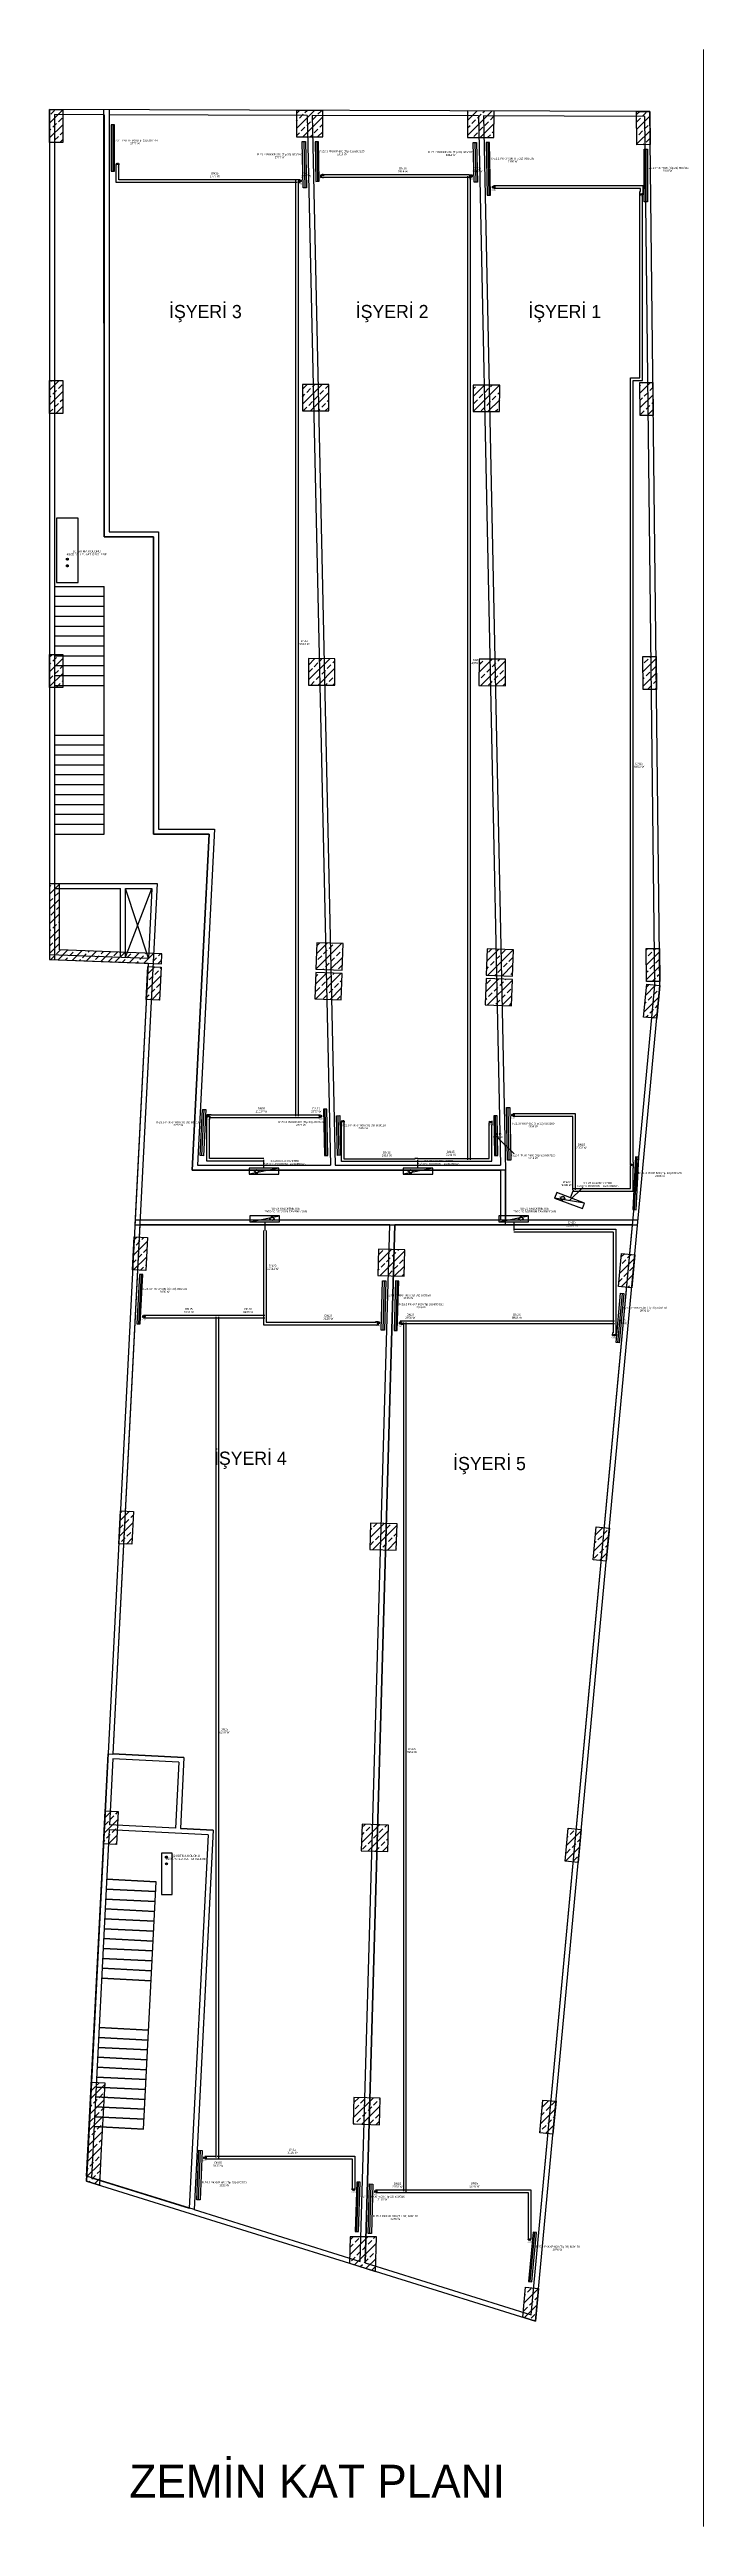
# Model space of a CAD drawing. Header units: centimetres. Extents: x 247996 to 315152, y -468471 to -440326.
# Drawn here: x 282898 to 284877, y -447827 to -440327 of the extents above; entities that cross this region are included whole.
import ezdxf
from ezdxf.enums import TextEntityAlignment as Align

# ---------------------------------------------------------------- set-up
doc = ezdxf.new("R2010")
doc.units = ezdxf.units.CM
doc.linetypes.add('ISITMA DONUS HATTI', pattern=[1.66, 1.57, -0.02, -0.07])
for name, color, linetype, lineweight in [('SCOTT-ANTED', 144, 'Continuous', 0), ('SCOTT-MTY-ISITMA-CAP', 41, 'Continuous', 30), ('SCOTT-MTY-ISITMA-DONUS-BORU', 30, 'ISITMA DONUS HATTI', 30), ('SCOTT-MTY-ISITMA-GIDIS-BORU', 10, 'Continuous', 30)]:
    doc.layers.add(name, color=color, linetype=linetype, lineweight=lineweight)
for name, color, linetype in [('SCOTT-MKDU0', 50, 'Continuous'), ('SCOTT-MTY-KALORIMETRE', 6, 'Continuous'), ('SCOTT-MTY-RADYATÖR', 2, 'Continuous'), ('SCOTT-MTY-SAYAC', 3, 'Continuous'), ('SCOTT-MTY-TES-SAFT', 8, 'Continuous'), ('SCOTT-MTY-VANA', 1, 'Continuous')]:
    doc.layers.add(name, color=color, linetype=linetype)
doc.styles.add('ROTAS', font='arial.ttf')
doc.styles.add('style1', font='AcadEref.ttf')

# ---------------------------------------------------------------- blocks, each defined once
blk = doc.blocks.new('T-KOLON-T')
blk.add_hatch(color=7).paths.add_polyline_path([(3, 0), (2.8, 1.1), (2.1, 2.1), (1.1, 2.8), (0, 3), (-1.1, 2.8), (-2.1, 2.1), (-2.8, 1.1), (-3, 0), (-2.8, -1.1), (-2.1, -2.1), (-1.1, -2.8), (0, -3), (1.1, -2.8), (2.1, -2.1), (2.8, -1.1)])
blk.add_circle((0, 0), 3)
blk = doc.blocks.new('T-DOLAP')
blk.add_line((-45, -9), (45, 9))
blk.add_lwpolyline([(-45, -9), (45, -9), (45, 9), (-45, 9)], close=True)
blk = doc.blocks.new('T-KALORIMETRE')
for p, q in [((-10, 0), (-6, 0)), ((6, 0), (10, 0))]:
    blk.add_line(p, q)
blk.add_lwpolyline([(-4, 8), (4, 8), (2, 10), (4, 8), (2, 6)])
blk.add_circle((0, 0), 6)
at = {"style": 'ROTAS'}
blk.add_text('Q', height=6, dxfattribs=at).set_placement((0, 0), align=Align.MIDDLE_CENTER)
blk = doc.blocks.new('MTY-KURESEL VANA')
at = {"layer": 'SCOTT-MTY-VANA'}
for p, q in [((0, 0), (0, 8)), ((0, 8), (8, 8))]:
    blk.add_line(p, q, dxfattribs=at)
blk.add_lwpolyline([(-10, 5), (-10, -5), (10, 5), (10, -5), (-10, 5)], dxfattribs=at)
blk.add_attdef('CAP', (-1, -3), '', height=2.5, dxfattribs=at)
blk = doc.blocks.new('UHFGDUHGUFDGHD')
at = {"color": 3, "lineweight": 50}
for p, q in [((556704.4, 4532504.1), (556854.4, 4532504.1)), ((556704.4, 4532474.1), (556854.4, 4532474.1)), ((556704.4, 4532444.1), (556854.4, 4532444.1)), ((556704.4, 4532414.1), (556854.4, 4532414.1)), ((556704.4, 4532384.1), (556854.4, 4532384.1)), ((556704.4, 4532354.1), (556854.4, 4532354.1)), ((556704.4, 4532354.1), (556854.4, 4532354.1)), ((556704.4, 4532324.1), (556854.4, 4532324.1)), ((556704.4, 4532294.1), (556854.4, 4532294.1)), ((556704.4, 4532264.1), (556854.4, 4532264.1)), ((556704.4, 4532234.1), (556854.4, 4532234.1)), ((556704.4, 4532204.1), (556854.4, 4532204.1)), ((556704.4, 4532054.1), (556854.4, 4532054.1)), ((556704.4, 4532024.1), (556854.4, 4532024.1)), ((556704.4, 4531994.1), (556854.4, 4531994.1)), ((556704.4, 4531964.1), (556854.4, 4531964.1)), ((556704.4, 4531934.1), (556854.4, 4531934.1)), ((556704.4, 4531904.1), (556854.4, 4531904.1)), ((556704.4, 4531904.1), (556854.4, 4531904.1)), ((556704.4, 4531874.1), (556854.4, 4531874.1)), ((556704.4, 4531844.1), (556854.4, 4531844.1)), ((556704.4, 4531814.1), (556854.4, 4531814.1)), ((556704.4, 4531784.1), (556854.4, 4531784.1)), ((556704.4, 4531754.1), (556854.4, 4531754.1))]:
    blk.add_line(p, q, dxfattribs=at)

msp = doc.modelspace()

# ---------------------------------------------------------------- linework, layer by layer
at = {"layer": 'SCOTT-ANTED'}
msp.add_line((284877.3, -440326.5), (284877.3, -447826.5), dxfattribs=at)
at = {"layer": 'SCOTT-MKDU0', "color": 8, "ltscale": 0.03}
for p, q in [((284715, -440514.4), (282898.2, -440508.2)), ((282898.2, -440508.2), (282898.2, -443082.1)), ((282898.2, -440508.2), (282938.2, -440508.2)), ((282898.2, -440608.2), (282898.2, -440508.2)), ((283062, -440508.8), (282898.2, -440508.2)), ((282898.2, -440508.2), (282898.2, -443082.1)), ((282898.2, -440549.3), (282938.2, -440509.3)), ((282902.3, -440522.7), (282913.5, -440511.5)), ((283063.2, -440523.8), (282913.2, -440523.2)), ((282913.2, -440523.2), (282913.2, -443082.1)), ((282924.8, -440545.1), (282936, -440533.9)), ((282938.2, -440508.2), (282938.2, -440608.2)), ((283063.2, -441802.1), (283062, -440508.8)), ((283063.2, -440523.8), (283063.2, -441802.1)), ((283078.2, -440508.8), (283078.2, -441787.1)), ((283678.3, -440525.9), (283078.2, -440523.8)), ((283645.5, -440510.7), (283645.2, -440590.7)), ((283645.3, -440565.5), (283699.8, -440510.9)), ((283645.3, -440543), (283648.8, -440539.5)), ((283645.4, -440520.5), (283655.1, -440510.8)), ((283725.5, -440511), (283645.5, -440510.7)), ((283654.4, -440533.9), (283665.6, -440522.7)), ((283664.9, -440590.8), (283725.4, -440530.3)), ((283671.3, -440517.1), (283677.5, -440510.9)), ((283676.9, -440556.4), (283688.1, -440545.1)), ((283678.3, -440525.9), (283748.1, -443704.8)), ((284196.3, -440527.6), (283693.3, -440525.9)), ((283693.3, -440525.9), (283763.1, -443704.8)), ((283693.7, -440539.5), (283704.9, -440528.3)), ((283710.5, -440522.7), (283721.8, -440511.5)), ((283725.2, -440591), (283725.5, -440511)), ((284163.5, -440512.5), (284163.2, -440592.5)), ((284163.2, -440586.4), (284236.8, -440512.8)), ((284163.4, -440541.3), (284192.1, -440512.6)), ((284163.4, -440518.8), (284165.2, -440517.1)), ((284243.5, -440512.8), (284163.5, -440512.5)), ((284176.4, -440550.7), (284187.6, -440539.5)), ((284193.2, -440533.9), (284204.5, -440522.7)), ((284196.3, -440527.6), (284262.7, -443704.8)), ((284210.1, -440517.1), (284214.5, -440512.7)), ((284700.2, -440529.3), (284211.3, -440527.7)), ((284211.3, -440527.7), (284278, -443719.8)), ((284215.7, -440556.4), (284226.9, -440545.1)), ((284232.5, -440539.5), (284243.4, -440528.6)), ((284243.2, -440592.8), (284243.5, -440512.8)), ((284675, -440514.9), (284715, -440514.4)), ((284676.1, -440614.8), (284675, -440514.9)), ((284675.1, -440523.5), (284683.9, -440514.8)), ((284675.6, -440567.9), (284715.2, -440528.3)), ((284675.9, -440545.1), (284687.2, -440533.9)), ((284692.8, -440528.3), (284704, -440517.1)), ((284730.3, -443159.5), (284700.2, -440529.3)), ((284745.3, -443160.1), (284715, -440514.4)), ((284715, -440514.4), (284716.1, -440614.4)), ((282898.2, -440594.2), (282938.2, -440554.2)), ((282898.2, -440571.7), (282902.3, -440567.6)), ((282938.2, -440608.2), (282898.2, -440608.2)), ((282906.6, -440608.2), (282907.9, -440606.9)), ((282907.9, -440562), (282919.2, -440550.7)), ((282913.5, -440601.3), (282924.8, -440590)), ((282929.1, -440608.2), (282938.2, -440599.1)), ((282930.4, -440584.4), (282938.2, -440576.6)), ((283645.2, -440588), (283654.4, -440578.8)), ((283645.2, -440590.7), (283725.2, -440591)), ((283660, -440573.2), (283671.3, -440562)), ((283687.2, -440590.9), (283693.7, -440584.4)), ((283699.3, -440578.8), (283710.5, -440567.6)), ((283709.6, -440591), (283725.2, -440575.3)), ((283716.2, -440562), (283725.3, -440552.8)), ((284163.2, -440592.5), (284243.2, -440592.8)), ((284163.3, -440563.9), (284170.8, -440556.4)), ((284182, -440590), (284193.2, -440578.8)), ((284198.8, -440573.2), (284210.1, -440562)), ((284201.9, -440592.6), (284243.3, -440551.2)), ((284224.2, -440592.7), (284232.5, -440584.4)), ((284238.1, -440578.8), (284243.2, -440573.7)), ((284675.9, -440590.1), (284675.9, -440590)), ((284676.1, -440612.3), (284715.7, -440572.7)), ((284716.1, -440614.4), (284676.1, -440614.8)), ((284681.5, -440584.4), (284692.8, -440573.2)), ((284696.2, -440614.6), (284698.4, -440612.5)), ((284698.4, -440567.6), (284709.6, -440556.4)), ((284704, -440606.9), (284715.2, -440595.6)), ((284715.2, -440550.7), (284715.4, -440550.5)), ((282898.2, -441357.5), (282927.5, -441328.2)), ((282898.2, -441328.2), (282938.2, -441328.2)), ((282898.2, -441428.2), (282898.2, -441328.2)), ((282898.2, -441402.4), (282938.2, -441362.4)), ((282902.3, -441330.9), (282905, -441328.2)), ((282907.9, -441370.2), (282919.2, -441359)), ((282924.8, -441353.4), (282936, -441342.1)), ((282938.2, -441328.2), (282938.2, -441428.2)), ((283663.7, -441340.7), (283663.4, -441420.7)), ((283663.5, -441400.4), (283723, -441340.9)), ((283663.6, -441355.4), (283678.3, -441340.7)), ((283663.6, -441377.9), (283671.3, -441370.2)), ((283743.7, -441340.9), (283663.7, -441340.7)), ((283676.9, -441364.6), (283688.1, -441353.4)), ((283688.1, -441420.8), (283743.6, -441365.2)), ((283693.7, -441347.7), (283700.7, -441340.8)), ((283716.2, -441370.2), (283727.4, -441359)), ((283733, -441353.4), (283743.7, -441342.7)), ((283743.4, -441420.9), (283743.7, -441340.9)), ((284180.8, -441342.6), (284180.5, -441422.6)), ((284180.5, -441422.2), (284259.9, -441342.8)), ((284180.7, -441377.1), (284215.1, -441342.7)), ((284260.8, -441342.8), (284180.8, -441342.6)), ((284180.8, -441354.6), (284187.6, -441347.7)), ((284198.8, -441381.4), (284210.1, -441370.2)), ((284215.7, -441364.6), (284226.9, -441353.4)), ((284232.5, -441347.7), (284237.5, -441342.8)), ((284255, -441370.2), (284260.7, -441364.4)), ((284260.5, -441422.8), (284260.8, -441342.8)), ((284684.4, -441334.9), (284724.4, -441334.4)), ((284685.5, -441434.9), (284684.4, -441334.9)), ((284684.5, -441344.8), (284687.2, -441342.1)), ((284684.8, -441367), (284717.2, -441334.5)), ((284685.3, -441411.4), (284724.8, -441371.8)), ((284692.8, -441336.5), (284694.5, -441334.8)), ((284698.4, -441375.8), (284709.6, -441364.6)), ((284715.2, -441359), (284724.6, -441349.6)), ((284724.4, -441334.4), (284725.5, -441434.4)), ((282898.2, -441379.9), (282902.3, -441375.8)), ((282898.2, -441424.8), (282907.9, -441415.1)), ((282938.2, -441428.2), (282898.2, -441428.2)), ((282913.5, -441409.5), (282924.8, -441398.3)), ((282917.3, -441428.2), (282938.2, -441407.3)), ((282930.4, -441392.6), (282938.2, -441384.8)), ((283663.4, -441420.7), (283743.4, -441420.9)), ((283665.7, -441420.7), (283676.9, -441409.5)), ((283682.5, -441403.9), (283693.7, -441392.6)), ((283699.3, -441387), (283710.5, -441375.8)), ((283710.4, -441420.8), (283716.2, -441415.1)), ((283721.8, -441409.5), (283733, -441398.3)), ((283732.8, -441420.9), (283743.4, -441410.3)), ((283738.6, -441392.6), (283743.5, -441387.7)), ((284180.5, -441422.6), (284260.5, -441422.8)), ((284182, -441398.3), (284193.2, -441387)), ((284204.5, -441420.7), (284215.7, -441409.5)), ((284221.3, -441403.9), (284232.5, -441392.6)), ((284224.9, -441422.7), (284260.7, -441387)), ((284238.1, -441387), (284249.4, -441375.8)), ((284247.3, -441422.8), (284255, -441415.1)), ((284685, -441389.2), (284692.8, -441381.4)), ((284725.5, -441434.4), (284685.5, -441434.9)), ((284687.2, -441431.9), (284698.4, -441420.7)), ((284704, -441415.1), (284715.2, -441403.9)), ((284706.9, -441434.6), (284725.3, -441416.2)), ((284720.8, -441398.3), (284725.1, -441394)), ((283063.2, -441802.1), (283213.2, -441802.1)), ((283213.2, -441802.1), (283063.2, -441802.1)), ((283078.2, -441787.1), (283228.2, -441787.1)), ((283213.2, -441802.1), (283213.2, -442702.1)), ((283213.2, -442702.1), (283213.2, -441802.1)), ((283228.2, -441787.1), (283228.2, -442687.1)), ((282913.2, -441952.1), (283063.2, -441952.1)), ((283063.2, -442702.1), (283063.2, -441952.1)), ((282913.2, -441982.1), (283063.2, -441982.1)), ((282913.2, -442012.1), (283063.2, -442012.1)), ((282913.2, -442042.1), (283063.2, -442042.1)), ((282913.2, -442072.1), (283063.2, -442072.1)), ((282913.2, -442102.1), (283063.2, -442102.1)), ((282913.2, -442102.1), (283063.2, -442102.1)), ((282898.2, -442165.7), (282905.8, -442158.1)), ((282898.2, -442158.1), (282938.2, -442158.1)), ((282898.2, -442258.1), (282898.2, -442158.1)), ((282898.2, -442210.6), (282938.2, -442170.6)), ((282898.2, -442188.2), (282902.3, -442184)), ((282907.9, -442178.4), (282919.2, -442167.2)), ((282913.2, -442132.1), (283063.2, -442132.1)), ((282913.2, -442162.1), (283063.2, -442162.1)), ((282913.2, -442192.1), (283063.2, -442192.1)), ((282924.8, -442161.6), (282928.3, -442158.1)), ((282930.4, -442200.9), (282938.2, -442193.1)), ((282938.2, -442158.1), (282938.2, -442258.1)), ((283681.9, -442170.7), (283681.6, -442250.7)), ((283681.7, -442235.3), (283746.1, -442171)), ((283681.8, -442190.3), (283701.3, -442170.8)), ((283761.9, -442171), (283681.9, -442170.7)), ((283699.3, -442195.3), (283710.5, -442184)), ((283716.2, -442178.4), (283723.7, -442170.9)), ((283738.6, -442200.9), (283749.8, -442189.6)), ((283755.4, -442184), (283761.9, -442177.6)), ((283761.6, -442251), (283761.9, -442171)), ((284198.1, -442172.5), (284197.9, -442252.5)), ((284198, -442212.9), (284238.3, -442172.6)), ((284278.1, -442172.8), (284198.1, -442172.5)), ((284198.8, -442189.6), (284210.1, -442178.4)), ((284203.3, -442252.5), (284278.1, -442177.7)), ((284215.7, -442172.8), (284215.9, -442172.6)), ((284238.1, -442195.3), (284249.4, -442184)), ((284255, -442178.4), (284260.7, -442172.7)), ((284277.9, -442252.8), (284278.1, -442172.8)), ((284694.1, -442164.8), (284734, -442164.3)), ((284694.1, -442165.9), (284695.2, -442164.8)), ((284695.2, -442264.8), (284694.1, -442164.8)), ((284694.6, -442210.3), (284734.1, -442170.7)), ((284698.4, -442184), (284709.6, -442172.8)), ((284715.2, -442167.2), (284717.9, -442164.5)), ((284720.8, -442206.5), (284732.1, -442195.3)), ((284734, -442164.3), (284735.2, -442264.3)), ((282898.2, -442255.5), (282938.2, -442215.5)), ((282898.2, -442233.1), (282907.9, -442223.3)), ((282938.2, -442258.1), (282898.2, -442258.1)), ((282913.2, -442222.1), (283063.2, -442222.1)), ((282913.2, -442252.1), (283063.2, -442252.1)), ((282913.5, -442217.7), (282924.8, -442206.5)), ((282919.2, -442257), (282930.4, -442245.8)), ((282936, -442240.2), (282938.2, -442238)), ((283681.6, -442250.7), (283761.6, -442251)), ((283682.5, -442212.1), (283693.7, -442200.9)), ((283688.7, -442250.8), (283699.3, -442240.2)), ((283704.9, -442234.5), (283716.2, -442223.3)), ((283711.1, -442250.8), (283761.8, -442200.1)), ((283721.8, -442217.7), (283733, -442206.5)), ((283733.5, -442250.9), (283738.6, -442245.8)), ((283744.2, -442240.2), (283755.4, -442228.9)), ((283755.8, -442251), (283761.7, -442245.2)), ((283761.1, -442223.3), (283761.7, -442222.6)), ((284197.9, -442235.5), (284198.8, -442234.5)), ((284197.9, -442252.5), (284277.9, -442252.8)), ((284204.5, -442228.9), (284215.7, -442217.7)), ((284221.3, -442212.1), (284232.5, -442200.9)), ((284226.9, -442251.4), (284238.1, -442240.2)), ((284243.8, -442234.5), (284255, -442223.3)), ((284248.1, -442252.7), (284278, -442222.8)), ((284260.6, -442217.7), (284271.8, -442206.5)), ((284270.4, -442252.8), (284277.4, -442245.8)), ((284277.4, -442200.9), (284278.1, -442200.2)), ((284694.8, -442232.5), (284698.4, -442228.9)), ((284695.1, -442254.7), (284734.6, -442215.1)), ((284735.2, -442264.3), (284695.2, -442264.8)), ((284704, -442223.3), (284715.2, -442212.1)), ((284709.6, -442262.6), (284720.8, -442251.4)), ((284726.4, -442245.8), (284734.9, -442237.3)), ((284730.3, -442264.4), (284735.1, -442259.5)), ((282913.2, -442402.1), (283063.2, -442402.1)), ((282913.2, -442432.1), (283063.2, -442432.1)), ((282913.2, -442462.1), (283063.2, -442462.1)), ((282913.2, -442492.1), (283063.2, -442492.1)), ((282913.2, -442522.1), (283063.2, -442522.1)), ((282913.2, -442552.1), (283063.2, -442552.1)), ((282913.2, -442552.1), (283063.2, -442552.1)), ((282913.2, -442582.1), (283063.2, -442582.1)), ((282913.2, -442612.1), (283063.2, -442612.1)), ((282913.2, -442642.1), (283063.2, -442642.1)), ((282913.2, -442672.1), (283063.2, -442672.1)), ((282913.2, -442702.1), (283063.2, -442702.1)), ((283213.2, -442702.1), (283381.6, -442702.1)), ((283381.6, -442702.1), (283213.2, -442702.1)), ((283228.2, -442687.1), (283397.4, -442687.1)), ((283381.6, -442702.1), (283330, -443719.8)), ((283330, -443719.8), (283381.6, -442702.1)), ((283397.4, -442687.1), (283345.8, -443704.8)), ((282928.2, -442852.3), (282898.2, -442852.3)), ((282898.2, -442852.3), (282898.2, -443082.1)), ((282898.2, -442884.1), (282928.2, -442854.1)), ((282898.2, -442861.7), (282902.3, -442857.5)), ((282913.2, -442852.1), (283223.8, -442852.1)), ((282913.2, -442867.1), (283113.2, -442867.1)), ((282928.2, -443053.1), (282928.2, -442852.3)), ((283223.8, -442852.1), (283090.2, -445487.2)), ((283113.2, -443074.8), (283113.2, -442867.1)), ((283128.2, -443075.3), (283128.2, -442867.1)), ((283128.2, -442867.1), (283208, -442867.1)), ((283128.2, -443075.3), (283208, -442867.1)), ((283197.4, -443077.8), (283128.2, -442867.1)), ((283208, -442867.1), (283197.4, -443077.8)), ((282898.2, -442906.6), (282907.9, -442896.8)), ((282898.2, -442929), (282928.2, -442899)), ((282898.2, -442973.9), (282928.2, -442943.9)), ((282902.3, -442947.3), (282913.5, -442936.1)), ((282913.5, -442891.2), (282924.8, -442880)), ((282919.2, -442930.5), (282928.2, -442921.5)), ((282898.2, -443018.8), (282928.2, -442988.8)), ((282898.2, -442996.4), (282902.3, -442992.3)), ((282907.9, -442986.6), (282919.2, -442975.4)), ((282913.5, -443025.9), (282924.8, -443014.7)), ((282924.8, -442969.8), (282928.2, -442966.4)), ((282898.2, -443041.3), (282907.9, -443031.5)), ((282898.2, -443063.7), (282928.2, -443033.7)), ((282898.2, -443082.1), (283196.6, -443092.8)), ((282898.2, -443082.1), (283236.6, -443094.6)), ((282898.2, -443082.1), (283196.6, -443093.1)), ((282898.7, -443067.1), (283197.4, -443077.8)), ((282902.3, -443082.1), (282913.5, -443070.8)), ((282919.2, -443065.2), (282930.4, -443054)), ((282923.8, -443083), (282952.8, -443054)), ((283238.1, -443064.6), (282928.2, -443053.1)), ((282945.5, -443083.8), (282952.8, -443076.4)), ((282958.5, -443070.8), (282969.7, -443059.6)), ((282967.1, -443084.6), (282996.1, -443055.6)), ((282988.8, -443085.4), (282992.1, -443082.1)), ((282997.7, -443076.4), (283009, -443065.2)), ((283196.6, -443092.8), (283009.6, -446781.3)), ((283010.4, -443086.2), (283039.4, -443057.2)), ((283014.6, -443059.6), (283017.7, -443056.4)), ((283037, -443082.1), (283048.3, -443070.8)), ((283053.7, -443087.8), (283082.7, -443058.9)), ((283053.9, -443065.2), (283061, -443058.1)), ((283076.3, -443087.7), (283087.5, -443076.4)), ((283093.2, -443070.8), (283104.3, -443059.7)), ((283097, -443089.4), (283126, -443060.5)), ((283118.7, -443090.2), (283126.8, -443082.1)), ((283132.4, -443076.4), (283143.7, -443065.2)), ((283140.3, -443091), (283169.3, -443062.1)), ((283196.6, -443093.1), (283156.5, -443884.8)), ((283162, -443091.8), (283166.1, -443087.7)), ((283171.7, -443082.1), (283183, -443070.8)), ((283183.6, -443092.6), (283212.6, -443063.7)), ((283188.6, -443065.2), (283190.9, -443062.9)), ((283205.3, -443093.4), (283205.4, -443093.3)), ((283211, -443087.7), (283222.2, -443076.4)), ((283226.9, -443094.2), (283237.1, -443084)), ((283227.9, -443070.8), (283234.2, -443064.5)), ((283236.6, -443094.6), (283238.1, -443064.6)), ((283707, -443031), (283704.1, -443110.9)), ((283704.1, -443110.9), (283781.4, -443033.6)), ((283705.8, -443064.3), (283738.1, -443032.1)), ((283706.6, -443041.1), (283716.2, -443031.5)), ((283787, -443033.8), (283707, -443031)), ((283710.5, -443082.1), (283721.8, -443070.8)), ((283727.4, -443065.2), (283738.6, -443054)), ((283733, -443104.5), (283744.2, -443093.3)), ((283744.2, -443048.4), (283755.4, -443037.2)), ((283747.5, -443112.5), (283785.5, -443074.5)), ((283749.8, -443087.7), (283761.1, -443076.4)), ((283766.7, -443070.8), (283777.9, -443059.6)), ((283772.3, -443110.1), (283783.5, -443098.9)), ((283783.5, -443054), (283786.3, -443051.2)), ((283784.1, -443113.8), (283787, -443033.8)), ((284222.6, -443049.4), (284219.7, -443129.4)), ((284221.2, -443087.8), (284258.3, -443050.7)), ((284302.5, -443052.3), (284222.6, -443049.4)), ((284224.3, -443129.5), (284301.6, -443052.3)), ((284226.9, -443059.6), (284236.6, -443049.9)), ((284232.5, -443098.9), (284243.8, -443087.7)), ((284249.4, -443082.1), (284260.6, -443070.8)), ((284266.2, -443065.2), (284277.4, -443054)), ((284267.7, -443131.1), (284300.9, -443097.9)), ((284271.8, -443104.5), (284283, -443093.3)), ((284288.7, -443087.7), (284299.9, -443076.4)), ((284299.7, -443132.2), (284302.5, -443052.3)), ((284704, -443048.6), (284744, -443048.2)), ((284705.2, -443148.6), (284704, -443048.6)), ((284704.1, -443053.9), (284709.4, -443048.6)), ((284704.6, -443098.3), (284744.1, -443058.7)), ((284709.6, -443070.8), (284720.8, -443059.6)), ((284715.2, -443110.1), (284726.4, -443098.9)), ((284726.4, -443054), (284732.1, -443048.3)), ((284732.1, -443093.3), (284743.3, -443082.1)), ((284744, -443048.2), (284745.2, -443148.2)), ((283191.1, -443202.6), (283196.1, -443102.7)), ((283192.6, -443173.5), (283234.7, -443131.3)), ((283193.8, -443149.8), (283194.2, -443149.4)), ((283195, -443126.2), (283217.3, -443103.8)), ((283196.1, -443102.7), (283236.1, -443104.8)), ((283199.8, -443143.8), (283211, -443132.6)), ((283205.4, -443183.1), (283216.6, -443171.9)), ((283216.6, -443127), (283227.9, -443115.7)), ((283222.2, -443166.2), (283233.5, -443155)), ((283236.1, -443104.8), (283231, -443204.6)), ((283233.5, -443110.1), (283235.9, -443107.6)), ((283703.8, -443120.9), (283700.9, -443200.9)), ((283702.5, -443157.5), (283737.8, -443122.1)), ((283703.3, -443134.2), (283710.5, -443127)), ((283783.7, -443123.8), (283703.8, -443120.9)), ((283703.9, -443201), (283781.2, -443123.7)), ((283704.1, -443110.9), (283784.1, -443113.8)), ((283704.9, -443177.5), (283716.2, -443166.2)), ((283721.8, -443160.6), (283733, -443149.4)), ((283725.8, -443111.7), (283727.4, -443110.1)), ((283738.6, -443143.8), (283749.8, -443132.6)), ((283744.2, -443183.1), (283755.4, -443171.9)), ((283747.2, -443202.5), (283782.2, -443167.6)), ((283755.4, -443127), (283759.5, -443122.9)), ((283761.1, -443166.2), (283772.3, -443155)), ((283777.9, -443149.4), (283783, -443144.3)), ((283780.9, -443203.7), (283783.7, -443123.8)), ((284219.4, -443139.4), (284216.5, -443219.3)), ((284217.9, -443180.9), (284258, -443140.8)), ((284299.3, -443142.2), (284219.4, -443139.4)), ((284219.7, -443129.4), (284299.7, -443132.2)), ((284220.4, -443111), (284226.9, -443104.5)), ((284221.3, -443155), (284232.5, -443143.8)), ((284224.1, -443219.6), (284299.2, -443144.4)), ((284243.8, -443177.5), (284255, -443166.2)), ((284246, -443130.3), (284249.4, -443127)), ((284255, -443121.3), (284266.2, -443110.1)), ((284260.6, -443160.6), (284271.8, -443149.4)), ((284277.4, -443143.8), (284279.7, -443141.5)), ((284283, -443183.1), (284294.3, -443171.9)), ((284294.3, -443127), (284300.1, -443121.2)), ((284296.5, -443222.2), (284299.3, -443142.2)), ((284356.2, -447185.5), (284730.3, -443159.5)), ((284369.4, -447205.3), (284745.3, -443160.1)), ((284696.2, -443256), (284705.5, -443156.4)), ((284702.3, -443190.4), (284733.6, -443159)), ((284704.6, -443165.6), (284713.1, -443157.1)), ((284704.8, -443120.5), (284709.6, -443115.7)), ((284705.1, -443142.7), (284744.6, -443103.1)), ((284745.2, -443148.2), (284705.2, -443148.6)), ((284705.5, -443156.4), (284745.3, -443160.1)), ((284721.8, -443148.4), (284732.1, -443138.2)), ((284745.3, -443160.1), (284736.1, -443259.7)), ((284737.7, -443132.6), (284744.9, -443125.3)), ((284743.3, -443171.9), (284744.3, -443170.8)), ((284744.5, -443148.2), (284745.2, -443147.5)), ((283231, -443204.6), (283191.1, -443202.6)), ((283191.4, -443197.1), (283199.8, -443188.7)), ((283207.5, -443203.5), (283232.3, -443178.6)), ((283228.9, -443204.5), (283231.1, -443202.2)), ((283700.9, -443200.9), (283780.9, -443203.7)), ((283727.4, -443199.9), (283738.6, -443188.7)), ((283768.9, -443203.3), (283777.9, -443194.3)), ((284216.5, -443219.3), (284296.5, -443222.2)), ((284217, -443204.2), (284221.3, -443199.9)), ((284226.9, -443194.3), (284238.1, -443183.1)), ((284249.4, -443216.8), (284260.6, -443205.5)), ((284266.2, -443199.9), (284277.4, -443188.7)), ((284267.4, -443221.1), (284297.6, -443191)), ((284289.1, -443221.9), (284296.7, -443214.3)), ((284697.7, -443239.9), (284742, -443195.6)), ((284700, -443215.1), (284704, -443211.1)), ((284709.6, -443205.5), (284720.8, -443194.3)), ((284715.2, -443244.8), (284726.4, -443233.6)), ((284723.9, -443258.6), (284737.4, -443245.1)), ((284726.4, -443188.7), (284737.7, -443177.5)), ((284732.1, -443228), (284739.7, -443220.3)), ((284736.1, -443259.7), (284696.2, -443256)), ((284703.4, -443256.7), (284709.6, -443250.4)), ((283330, -443719.8), (284263, -443719.8)), ((284278, -443719.8), (283330, -443719.8)), ((283345.8, -443704.8), (283713.2, -443704.8)), ((283713.2, -443704.8), (283748.1, -443704.8)), ((283713.2, -443704.8), (283748.1, -443704.8)), ((283763.1, -443704.8), (283763.2, -443704.8)), ((283763.1, -443704.8), (284262.7, -443704.8)), ((284262.7, -443704.8), (284263, -443704.8)), ((284263, -443719.8), (284263, -443869.8)), ((284278, -443719.8), (284278, -443869.8)), ((284278, -443884.8), (284278, -443719.8)), ((283171.5, -443884.8), (283090.2, -445487.2)), ((283149.5, -444021.7), (283154.6, -443921.8)), ((283154.1, -443930.3), (283162.3, -443922.2)), ((283154.6, -443921.8), (283194.5, -443923.8)), ((283156.5, -443884.8), (284678, -443884.8)), ((283156.5, -443884.8), (284278, -443884.8)), ((283157.2, -443869.8), (284679.4, -443869.8)), ((283928.4, -443884.8), (283171.5, -443884.8)), ((283177.3, -443929.6), (283183.6, -443923.3)), ((283194.5, -443923.8), (283189.5, -444023.7)), ((283838.5, -447024.1), (283928.4, -443884.8)), ((283838.5, -447024.1), (283928.4, -443884.8)), ((283853.4, -447028.7), (283943.4, -443884.8)), ((283943.4, -443884.8), (283853.4, -447028.7)), ((284662.9, -443884.8), (283943.4, -443884.8)), ((284356.2, -447185.5), (284662.9, -443884.8)), ((283150.6, -444001.3), (283160.5, -443991.3)), ((283151.8, -443977.6), (283193.9, -443935.4)), ((283152.4, -444021.8), (283191.5, -443982.7)), ((283153, -443954), (283154.9, -443952)), ((283160.5, -443946.4), (283171.7, -443935.2)), ((283166.1, -443985.7), (283177.3, -443974.5)), ((283183, -443968.9), (283192.7, -443959.1)), ((283893.8, -443958.8), (283891.5, -444038.8)), ((283892.6, -444000.1), (283932.7, -443959.9)), ((283973.8, -443961.1), (283893.8, -443958.8)), ((283895.8, -443974.5), (283907, -443963.2)), ((283898.6, -444039), (283973.7, -443963.9)), ((283918.2, -443996.9), (283929.4, -443985.7)), ((283935.1, -443980.1), (283946.3, -443968.9)), ((283951.9, -443963.2), (283954.6, -443960.6)), ((283957.5, -444002.5), (283968.7, -443991.3)), ((283971.5, -444041.1), (283973.8, -443961.1)), ((284620.4, -444072), (284629.7, -443972.4)), ((284624.1, -444031.9), (284668.4, -443987.6)), ((284628.7, -443982.4), (284638, -443973.2)), ((284629.7, -443972.4), (284669.5, -443976.1)), ((284631, -444002.5), (284642.2, -443991.3)), ((284647.9, -443985.7), (284658.5, -443975.1)), ((284669.5, -443976.1), (284660.2, -444075.7)), ((283189.5, -444023.7), (283149.5, -444021.7)), ((283173.8, -444022.9), (283183, -444013.8)), ((283188.6, -444008.1), (283190.3, -444006.4)), ((283891.5, -444038.8), (283971.5, -444041.1)), ((283892, -444023.2), (283895.8, -444019.4)), ((283901.4, -444013.8), (283912.6, -444002.5)), ((283923.8, -444036.2), (283935.1, -444025)), ((283940.7, -444019.4), (283951.9, -444008.1)), ((283942.2, -444040.2), (283972.4, -444010.1)), ((283964.1, -444040.9), (283971.7, -444033.2)), ((284660.2, -444075.7), (284620.4, -444072)), ((284621.8, -444056.6), (284631, -444047.4)), ((284628.2, -444072.7), (284663.8, -444037.1)), ((284636.6, -444041.8), (284647.9, -444030.6)), ((284648.8, -444074.6), (284653.5, -444069.9)), ((284653.5, -444025), (284664.7, -444013.8)), ((284659.1, -444064.3), (284661.5, -444061.8)), ((283107.5, -444850.7), (283112.6, -444750.8)), ((283108.6, -444829), (283150.8, -444786.8)), ((283110, -444805.1), (283121.2, -444793.9)), ((283111, -444781.7), (283140.4, -444752.2)), ((283112.2, -444758), (283115.6, -444754.6)), ((283112.6, -444750.8), (283152.5, -444752.8)), ((283126.8, -444788.3), (283138.1, -444777.1)), ((283132.4, -444827.6), (283143.7, -444816.4)), ((283143.7, -444771.5), (283152, -444763.2)), ((283152.5, -444752.8), (283147.4, -444852.7)), ((283149.3, -444810.8), (283149.6, -444810.5)), ((283870, -444788.5), (283867.7, -444868.5)), ((283868.8, -444832.1), (283911.2, -444789.7)), ((283869.4, -444809), (283873.3, -444805.1)), ((283950, -444790.8), (283870, -444788.5)), ((283877.1, -444868.7), (283949.8, -444796)), ((283878.9, -444799.5), (283889.4, -444789.1)), ((283901.4, -444822), (283912.6, -444810.8)), ((283918.2, -444805.1), (283929.4, -444793.9)), ((283940.7, -444827.6), (283949.2, -444819.1)), ((283947.7, -444870.8), (283950, -444790.8)), ((284543.5, -444899.7), (284552.7, -444800.2)), ((284550.5, -444823.9), (284572.4, -444802)), ((284552.7, -444800.2), (284592.6, -444803.9)), ((284574.9, -444822), (284586.1, -444810.8)), ((284592.6, -444803.9), (284583.3, -444903.4)), ((284591.7, -444805.1), (284592.5, -444804.4)), ((283147.4, -444852.7), (283107.5, -444850.7)), ((283109.3, -444850.8), (283110, -444850)), ((283115.6, -444844.4), (283126.8, -444833.2)), ((283130.6, -444851.9), (283148.4, -444834.1)), ((283867.7, -444868.5), (283947.7, -444870.8)), ((283868.1, -444855.2), (283878.9, -444844.4)), ((283884.5, -444838.8), (283895.8, -444827.6)), ((283898.9, -444869.4), (283901.4, -444866.9)), ((283907, -444861.3), (283918.2, -444850)), ((283920.7, -444870), (283948.5, -444842.2)), ((283923.8, -444844.4), (283935.1, -444833.2)), ((283946.3, -444866.9), (283947.9, -444865.3)), ((284583.3, -444903.4), (284543.5, -444899.7)), ((284545.9, -444873.4), (284590.2, -444829.1)), ((284546.8, -444894.9), (284558.1, -444883.7)), ((284548.2, -444848.6), (284552.4, -444844.4)), ((284558.1, -444838.8), (284569.3, -444827.6)), ((284562.7, -444901.5), (284585.6, -444878.6)), ((284563.7, -444878.1), (284574.9, -444866.9)), ((284580.5, -444861.3), (284587.9, -444853.9)), ((283010.4, -446765.9), (283075.2, -445487.3)), ((283075.2, -445487.3), (283090.2, -445488)), ((283305, -445498.1), (283090.2, -445487.2)), ((283090.2, -445487.2), (283305, -445498.1)), ((283090.2, -445487.2), (283305, -445498.1)), ((283305, -445498.1), (283294.1, -445712.9)), ((283305, -445498.1), (283294.1, -445712.9)), ((283305, -445498.1), (283294.1, -445712.9)), ((283089.5, -445502.2), (283079.4, -445702)), ((283289.2, -445512.3), (283089.5, -445502.2)), ((283289.2, -445512.3), (283279.1, -445712.1)), ((283078.6, -445716.9), (283025.2, -446770.5)), ((283061.3, -445759.4), (283066.3, -445659.5)), ((283063, -445727.7), (283105.1, -445685.6)), ((283065.1, -445703.2), (283076.3, -445691.9)), ((283065.3, -445680.5), (283085.4, -445660.5)), ((283066.3, -445659.5), (283106.3, -445661.5)), ((283378.2, -445732.1), (283078.6, -445716.9)), ((283279.1, -445712.1), (283079.4, -445702)), ((283081.9, -445686.3), (283093.2, -445675.1)), ((283087.5, -445725.6), (283098.8, -445714.4)), ((283098.8, -445669.5), (283106.3, -445662)), ((283106.3, -445661.5), (283101.2, -445761.4)), ((283393.9, -445717.9), (283294.1, -445712.9)), ((283294.1, -445712.9), (283393.9, -445717.9)), ((283294.1, -445712.9), (283393.9, -445717.9)), ((283393.9, -445717.9), (283335.7, -446867.3)), ((283393.9, -445717.9), (283335.7, -446867.3)), ((283393.9, -445717.9), (283335.7, -446867.3)), ((283843.9, -445700.5), (283841.6, -445780.5)), ((283842.3, -445756.6), (283896.9, -445702)), ((283843.6, -445710.4), (283853.3, -445700.8)), ((283923.9, -445702.8), (283843.9, -445700.5)), ((283856.5, -445720), (283867.7, -445708.8)), ((283862.8, -445781.1), (283923.4, -445720.5)), ((283873.3, -445703.2), (283875.1, -445701.4)), ((283895.8, -445725.6), (283907, -445714.4)), ((283912.6, -445708.8), (283918.7, -445702.6)), ((283921.6, -445782.7), (283923.9, -445702.8)), ((284458.6, -445812.1), (284467.8, -445712.5)), ((284463, -445764.5), (284507.4, -445720.1)), ((284467.7, -445714.9), (284469.9, -445712.7)), ((284467.8, -445712.5), (284507.6, -445716.2)), ((284473.9, -445731.2), (284485.1, -445720)), ((284507.6, -445716.2), (284498.4, -445815.8)), ((283101.2, -445761.4), (283061.3, -445759.4)), ((283061.8, -445751.3), (283065.1, -445748.1)), ((283070.7, -445742.5), (283081.9, -445731.2)), ((283075.5, -445760.1), (283102.7, -445732.9)), ((283096.9, -445761.2), (283101.5, -445756.6)), ((283378.2, -445732.1), (283320.9, -446862.7)), ((283841.6, -445780.5), (283921.6, -445782.7)), ((283843, -445733.5), (283850.9, -445725.6)), ((283845.3, -445776.1), (283856.5, -445764.9)), ((283862.1, -445759.3), (283873.3, -445748.1)), ((283878.9, -445742.5), (283890.2, -445731.2)), ((283884.6, -445781.7), (283895.8, -445770.5)), ((283901.4, -445764.9), (283912.6, -445753.7)), ((283906.4, -445782.3), (283922, -445766.7)), ((283918.2, -445748.1), (283922.7, -445743.6)), ((284460.2, -445812.2), (284502.7, -445769.7)), ((284462.6, -445787.4), (284473.9, -445776.1)), ((284465.4, -445739.7), (284468.3, -445736.8)), ((284479.5, -445770.5), (284490.7, -445759.3)), ((284485.1, -445809.8), (284496.3, -445798.6)), ((284496.3, -445753.7), (284505.1, -445744.9)), ((283182.8, -446623.4), (283220.8, -445874.3)), ((284498.4, -445815.8), (284458.6, -445812.1)), ((283014.7, -446681.5), (283025.6, -446481.7)), ((283020.3, -446578.6), (283062.7, -446536.2)), ((283022.9, -446531.1), (283065.3, -446488.7)), ((283025.5, -446483.6), (283027.3, -446481.8)), ((283025.6, -446481.7), (283065.6, -446483.7)), ((283025.8, -446505.8), (283037, -446494.6)), ((283031.4, -446545.1), (283042.6, -446533.8)), ((283042.6, -446488.9), (283048.7, -446482.9)), ((283048.3, -446528.2), (283059.5, -446517)), ((283065.6, -446483.7), (283054.6, -446683.5)), ((283819.3, -446527.8), (283817.1, -446607.8)), ((283817.6, -446589.6), (283877.7, -446529.5)), ((283818.9, -446543.3), (283834, -446528.2)), ((283899.3, -446530.1), (283819.3, -446527.8)), ((283839.6, -446545.1), (283850.9, -446533.8)), ((283878.9, -446550.7), (283890.2, -446539.5)), ((283895.8, -446533.8), (283899.3, -446530.3)), ((283897, -446610.1), (283899.3, -446530.1)), ((284382.1, -446635.1), (284391.3, -446535.5)), ((284389.4, -446556.6), (284408.9, -446537.1)), ((284391.3, -446535.5), (284431.2, -446539.2)), ((284417.7, -446550.7), (284429, -446539.5)), ((284431.2, -446539.2), (284421.9, -446638.8)), ((283017.7, -446626.1), (283060.1, -446583.7)), ((283020.2, -446601.2), (283031.4, -446590)), ((283021.6, -446554.9), (283025.8, -446550.7)), ((283037, -446584.4), (283048.3, -446573.1)), ((283042.6, -446623.6), (283053.9, -446612.4)), ((283053.9, -446567.5), (283061.4, -446560)), ((283817.1, -446607.8), (283897, -446610.1)), ((283821.7, -446607.9), (283822.8, -446606.8)), ((283822.8, -446561.9), (283834, -446550.7)), ((283828.4, -446601.2), (283839.6, -446590)), ((283843.5, -446608.5), (283898.6, -446553.4)), ((283845.3, -446584.4), (283856.5, -446573.1)), ((283862.1, -446567.5), (283873.3, -446556.3)), ((283867.7, -446606.8), (283878.9, -446595.6)), ((283884.5, -446590), (283895.8, -446578.7)), ((283887.2, -446609.8), (283897.3, -446599.6)), ((284384.9, -446606), (284429.1, -446561.8)), ((284387.2, -446581.3), (284395.3, -446573.1)), ((284389.7, -446623.6), (284400.9, -446612.4)), ((284399.1, -446636.6), (284424.6, -446611.2)), ((284400.9, -446567.5), (284412.1, -446556.3)), ((284406.5, -446606.8), (284417.7, -446595.6)), ((284423.4, -446590), (284426.9, -446586.5)), ((283009.6, -446781.3), (283014.7, -446681.5)), ((283012.7, -446721), (283050.4, -446683.3)), ((283014.6, -446696.6), (283025.8, -446685.4)), ((283015.1, -446673.6), (283057.5, -446631.2)), ((283016.4, -446649.9), (283020.2, -446646.1)), ((283025.8, -446640.5), (283037, -446629.3)), ((283029.5, -446682.2), (283029.5, -446682.2)), ((283029.5, -446682.2), (283029.5, -446682.2)), ((283031.4, -446679.8), (283042.6, -446668.5)), ((283048.3, -446662.9), (283056.2, -446655)), ((283054.6, -446683.5), (283049, -446793.6)), ((283050.4, -446683.3), (283054.9, -446678.7)), ((284421.9, -446638.8), (284382.1, -446635.1)), ((284382.7, -446630.7), (284384.1, -446629.3)), ((284419.7, -446638.5), (284422.4, -446635.9)), ((283010.3, -446768.3), (283052.5, -446726.1)), ((283335.7, -446867.3), (283010.4, -446765.9)), ((283011.5, -446744.6), (283014.6, -446741.5)), ((283020.2, -446735.9), (283031.4, -446724.7)), ((283025.2, -446770.5), (283320.9, -446862.7)), ((283025.8, -446775.2), (283037, -446764)), ((283034.4, -446789.1), (283050.1, -446773.4)), ((283037, -446719.1), (283048.3, -446707.8)), ((283042.6, -446758.3), (283051.3, -446749.7)), ((283009.6, -446781.3), (284369.4, -447205.3)), ((283049, -446793.6), (283009.6, -446781.3)), ((283017.3, -446783.7), (283020.2, -446780.8)), ((283335.7, -446867.3), (283838.5, -447024.1)), ((283335.7, -446867.3), (283838.5, -447024.1)), ((283808.1, -446949.7), (283805.8, -447029.6)), ((283806.5, -447004.7), (283861.6, -446949.7)), ((283807.2, -446981.6), (283817.2, -446971.6)), ((283807.9, -446958.5), (283816.7, -446949.7)), ((283888.1, -446949.7), (283808.1, -446949.7)), ((283821.6, -447034.5), (283887.6, -446968.6)), ((283822.8, -446966), (283834, -446954.8)), ((283828.4, -447005.3), (283839.6, -446994.1)), ((283845.3, -446988.5), (283856.5, -446977.2)), ((283862.1, -446971.6), (283873.3, -446960.4)), ((283867.7, -447010.9), (283878.9, -446999.7)), ((283878.9, -446954.8), (283884, -446949.7)), ((283884.5, -446994.1), (283886.9, -446991.7)), ((283885.1, -447054.3), (283888.1, -446949.7)), ((283805.8, -447029.6), (283885.1, -447054.3)), ((283805.9, -447027.8), (283806, -447027.8)), ((283811.6, -447022.1), (283822.8, -447010.9)), ((283838.8, -447039.9), (283845.3, -447033.4)), ((283850.9, -447027.8), (283862.1, -447016.5)), ((283853.4, -447028.7), (284356.2, -447185.5)), ((283853.4, -447028.7), (284356.2, -447185.5)), ((283855.9, -447045.2), (283886.3, -447014.8)), ((283873.3, -447050.2), (283884.5, -447039)), ((284330.2, -447193.1), (284338.7, -447102)), ((284334.2, -447150.6), (284378.5, -447106.3)), ((284336.5, -447125.9), (284339.2, -447123.2)), ((284338.7, -447102), (284378.5, -447105.7)), ((284344.8, -447117.6), (284356, -447106.3)), ((284350.4, -447156.8), (284361.6, -447145.6)), ((284367.2, -447140), (284376.2, -447131.1)), ((284378.5, -447105.7), (284369.3, -447205.3)), ((284369.3, -447205.3), (284330.2, -447193.1)), ((284333.6, -447173.7), (284344.8, -447162.5)), ((284335.1, -447194.6), (284373.9, -447155.8)), ((284356, -447196.1), (284367.2, -447184.9))]:
    msp.add_line(p, q, dxfattribs=at)
at = {"layer": 'SCOTT-MTY-ISITMA-DONUS-BORU'}
for points in [[(283648, -440721), (283108, -440721), (283108, -440674)], [(283649.9, -440728.5), (283656.4, -440728.5)], [(283652, -443556.6), (283652, -440725)], [(284168, -440706), (283726.7, -440706)], [(284168, -440714), (284171.9, -440714)], [(284172, -443688), (284172, -440710)], [(284486, -443783.1), (284665, -443783.1), (284665, -443714), (284665.4, -443714), (284665.4, -443696), (284665, -443696), (284665, -441329), (284693, -441329), (284693, -440764), (284695, -440764), (284695, -440739.4), (284241.5, -440739.4)], [(284490, -443779.1), (284490, -443549.5), (284300.5, -443549.5)], [(283547, -443684), (283382, -443684), (283382, -443564), (283383.4, -443564), (283383.4, -443560.6), (283648, -443560.6)], [(283648, -443560.6), (283718.7, -443560.6)], [(284013, -443684), (284004, -443684), (284004, -443686), (283790.1, -443686), (283790.1, -443572.5)], [(284168, -443692), (284237, -443692), (284237, -443584), (284238.2, -443584), (284238.2, -443573.6)], [(284013, -443692), (284168, -443692)], [(284484.5, -443783.1), (284486, -443783.1)], [(283545.5, -443902), (283545.5, -444164)], [(284303, -443906), (284604, -443906), (284604, -444181)], [(283405.1, -444160), (283194.1, -444160), (283194.1, -444159.5), (283183, -444159.5)], [(283401.1, -444164), (283401.1, -446709)], [(283549.5, -444160), (283405.1, -444160)], [(283545.5, -444164), (283545.5, -444188), (283894.1, -444188), (283894.1, -444185.6)], [(283973, -444177), (283959, -444177), (283959, -444179.4)], [(283969, -444181), (283969, -446811)], [(284608, -444177), (283973, -444177)], [(284604, -444181), (284604, -444212), (284601.9, -444212), (284601.9, -444218.6)], [(283401.9, -446706.6), (283367.8, -446706.6)], [(283405.1, -446713), (283814.2, -446713), (283814.2, -446805.8)], [(283970, -446808.3), (283885.2, -446808.3)], [(283973, -446815), (284347.2, -446815), (284347.2, -446957.1)]]:
    msp.add_lwpolyline(points, dxfattribs=at)
at = {"layer": 'SCOTT-MTY-ISITMA-GIDIS-BORU'}
for points in [[(283648, -440729), (283100, -440729), (283100, -440674)], [(283644, -440725), (283644, -440720.5), (283656.4, -440720.5)], [(283644, -443556.6), (283644, -440725)], [(284168, -440714), (283719, -440714), (283719, -440707.4)], [(284164, -443688), (284164, -440710)], [(284168, -440706), (284177.8, -440706), (284177.8, -440710.5)], [(284486, -443775.1), (284657, -443775.1), (284657, -443706), (284657.4, -443706), (284657.4, -443704), (284657, -443704), (284657, -441321), (284685, -441321), (284685, -440756), (284687, -440756), (284687, -440747.4), (284241.5, -440747.4)], [(283547, -443692), (283374, -443692), (283374, -443556), (283375.4, -443556), (283375.4, -443551), (283387, -443551), (283387, -443552.6), (283648, -443552.6)], [(283648, -443552.6), (283718.7, -443552.6)], [(284013, -443692), (284012, -443692), (284012, -443694), (283782.1, -443694), (283782.1, -443572.5)], [(284168, -443684), (284229, -443684), (284229, -443576), (284230.2, -443576), (284230.2, -443573.6)], [(284482, -443779.1), (284482, -443557.5), (284300.5, -443557.5)], [(283547, -443714), (283547, -443688)], [(284013, -443684), (284168, -443684)], [(284013, -443714), (284013, -443688)], [(284475.3, -443803.4), (284484.5, -443779.1)], [(284484.5, -443775.1), (284486, -443775.1)], [(283549.5, -443876), (283549.5, -443902)], [(283553.5, -443902), (283553.5, -444164)], [(284303, -443876), (284303, -443902)], [(284303, -443898), (284612, -443898), (284612, -444181)], [(283405.1, -444168), (283186.1, -444168), (283186.1, -444167.5), (283183, -444167.5)], [(283549.5, -444168), (283405.1, -444168)], [(283409.1, -444164), (283409.1, -446709)], [(283553.5, -444164), (283553.5, -444180), (283886.1, -444180), (283886.1, -444177.6), (283893.5, -444177.6)], [(283973, -444185), (283967, -444185), (283967, -444187.1), (283960.5, -444187.1)], [(284608, -444185), (283973, -444185)], [(283977, -444181), (283977, -446811)], [(284612, -444181), (284612, -444220), (284609.6, -444220)], [(283409.1, -446709), (283409.1, -446714.6), (283367.8, -446714.6)], [(283405.1, -446705), (283822.2, -446705), (283822.2, -446805.8)], [(283977, -446811), (283977, -446816.3), (283885.2, -446816.3)], [(283973, -446807), (284355.2, -446807), (284355.2, -446957.1)]]:
    msp.add_lwpolyline(points, dxfattribs=at)
at = {"layer": 'SCOTT-MTY-KALORIMETRE'}
msp.add_line((284472.2, -443811.9), (284512.2, -443771.9), dxfattribs=at)
at = {"layer": 'SCOTT-MTY-RADYATÖR'}
msp.add_line((284249.1, -443615.3), (284304.1, -443670.3), dxfattribs=at)
for points in [[(283085, -440555), (283085, -440695), (283095, -440695), (283095, -440555)], [(283672.8, -440605.1), (283675.8, -440745.1), (283665.8, -440745.3), (283662.8, -440605.4)], [(283701.8, -440605.8), (283704.4, -440725.8), (283714.4, -440725.6), (283711.8, -440605.6)], [(284190.7, -440608.1), (284193.2, -440728.1), (284183.2, -440728.3), (284180.7, -440608.3)], [(284219.7, -440607.8), (284223, -440767.8), (284233, -440767.6), (284229.7, -440607.6)], [(284708, -440628), (284708, -440788), (284698, -440788), (284698, -440628)], [(283354.5, -443675.4), (283361.5, -443535.6), (283371.5, -443536.1), (283364.5, -443675.9)], [(283740.3, -443675.2), (283737.3, -443535.2), (283727.3, -443535.4), (283730.3, -443675.4)], [(284284.4, -443689.9), (284281, -443529.9), (284291, -443529.7), (284294.4, -443689.6)], [(283769.3, -443674.9), (283766.7, -443554.9), (283776.7, -443554.7), (283779.3, -443674.6)], [(284255.4, -443675.2), (284252.8, -443555.2), (284242.8, -443555.4), (284245.4, -443675.4)], [(284673.5, -443839.7), (284681.6, -443679.9), (284671.6, -443679.4), (284663.5, -443839.2)], [(283170.4, -444035.2), (283162.8, -444185), (283172.8, -444185.5), (283180.4, -444035.7)], [(283916.1, -444054.7), (283911.8, -444204.7), (283901.8, -444204.4), (283906.1, -444054.4)], [(283945.1, -444055.1), (283940.8, -444205.1), (283950.8, -444205.4), (283955.1, -444055.4)], [(284636.6, -444093.4), (284622.7, -444242.8), (284612.7, -444241.9), (284626.6, -444092.5)], [(283344.1, -446837.3), (283349.7, -446687.4), (283359.6, -446687.8), (283354.1, -446837.6)], [(283833.6, -446933.8), (283837.9, -446783.9), (283827.9, -446783.6), (283823.6, -446933.5)], [(283862.6, -446939.2), (283866.9, -446789.3), (283876.9, -446789.6), (283872.6, -446939.5)], [(284358.3, -447085.8), (284372.2, -446936.4), (284362.2, -446935.5), (284348.3, -447084.9)]]:
    msp.add_lwpolyline(points, close=True, dxfattribs=at)
for points in [[(283090, -440555), (283090, -440695)], [(283667.8, -440605.2), (283670.8, -440745.2)], [(283706.8, -440605.7), (283709.4, -440725.7)], [(284185.7, -440608.2), (284188.2, -440728.2)], [(284224.7, -440607.7), (284228, -440767.7)], [(284703, -440628), (284703, -440788)], [(283359.5, -443675.6), (283366.5, -443535.8)], [(283735.3, -443675.3), (283732.3, -443535.3)], [(284289.4, -443689.8), (284286, -443529.8)], [(283774.3, -443674.7), (283771.7, -443554.8)], [(284250.4, -443675.3), (284247.8, -443555.3)], [(284668.5, -443839.4), (284676.6, -443679.6)], [(283175.4, -444035.4), (283167.8, -444185.2)], [(283911.1, -444054.6), (283906.8, -444204.5)], [(283950.1, -444055.3), (283945.8, -444205.2)], [(284631.6, -444093), (284617.7, -444242.3)], [(283349.1, -446837.5), (283354.6, -446687.6)], [(283828.6, -446933.7), (283832.9, -446783.8)], [(283867.6, -446939.4), (283871.9, -446789.4)], [(284353.3, -447085.3), (284367.2, -446936)]]:
    msp.add_lwpolyline(points, dxfattribs=at)
at = {"layer": 'SCOTT-MTY-TES-SAFT'}
for points in [[(282919, -441940), (282985, -441940), (282985, -441746), (282919, -441746)], [(283237, -445913), (283269, -445913), (283269, -445788), (283237, -445788)]]:
    msp.add_lwpolyline(points, close=True, dxfattribs=at)

# ---------------------------------------------------------------- block references
at = {"layer": 'SCOTT-MKDU0', "color": 8, "ltscale": 0.03, "rotation": 357.0978192426773}
msp.add_blockref('UHFGDUHGUFDGHD', (-502404.4, -4944371.1), dxfattribs=at)
at = {"layer": 'SCOTT-MTY-ISITMA-DONUS-BORU'}
for p in [(282952, -441890), (283252, -445800)]:
    msp.add_blockref('T-KOLON-T', p, dxfattribs=at)
at = {"layer": 'SCOTT-MTY-ISITMA-GIDIS-BORU'}
for p in [(282952, -441870), (283252, -445820)]:
    msp.add_blockref('T-KOLON-T', p, dxfattribs=at)
at = {"layer": 'SCOTT-MTY-KALORIMETRE', "xscale": 0.9, "yscale": 0.9}
for p, rotation in [((283525, -443723), 180), ((283991, -443723), 180), ((284451.6, -443804.2), 159.4909442008655)]:
    msp.add_blockref('T-KALORIMETRE', p, dxfattribs=dict(at, rotation=rotation))
for p in [(283571.5, -443867), (284325, -443867)]:
    msp.add_blockref('T-KALORIMETRE', p, dxfattribs=at)
at = {"layer": 'SCOTT-MTY-SAYAC'}
for p, rotation in [((283547, -443723), 180), ((284013, -443723), 180), ((284472.2, -443811.9), 159.4909442008655)]:
    msp.add_blockref('T-DOLAP', p, dxfattribs=dict(at, rotation=rotation))
for p in [(283549.5, -443867), (284303, -443867)]:
    msp.add_blockref('T-DOLAP', p, dxfattribs=at)
at = {"layer": 'SCOTT-MTY-VANA', "xscale": 0.4, "yscale": 0.4}
msp.add_blockref('MTY-KURESEL VANA', (283104, -440674), dxfattribs=at).add_auto_attribs({'CAP': 'DN15'})
for p, rotation in [((283656.4, -440724.5), -178.7389758007175), ((283723, -440707.4), 1.261420744366645), ((284173.8, -440710.5), -178.7918639359261), ((284241.5, -440743.4), 1.202460403784603), ((284689, -440764), -180), ((283379.4, -443557.5), -2.868019432111425), ((283718.7, -443556.6), -178.7389758007175), ((283786.1, -443572.5), 1.261420744366645), ((284234.2, -443573.6), -178.7918639359261), ((284300.5, -443553.5), 1.202460403784603), ((284661.4, -443702.9), 177.0973476749213), ((283183, -444163.5), -2.894512692357537), ((283893.5, -444181.6), 178.3576910355736), ((283960.5, -444183.1), -1.639698576863593), ((284605.9, -444218.6), 174.6866549037644), ((283367.8, -446710.6), -2.119229293996065), ((283818.2, -446805.8), 178.3576910355736), ((283885.2, -446812.3), -1.639698576863593), ((284351.2, -446957.1), 174.6866549037644)]:
    msp.add_blockref('MTY-KURESEL VANA', p, dxfattribs=dict(at, rotation=rotation)).add_auto_attribs({'CAP': 'DN15'})

# ---------------------------------------------------------------- texts
at = {"layer": 'SCOTT-MKDU0', "color": 8, "ltscale": 0.03, "style": 'style1'}
for s, p in [('İŞYERİ 3', (283260, -441139.9)), ('İŞYERİ 2', (283825.1, -441139.9)), ('İŞYERİ 1', (284347.5, -441139.9)), ('İŞYERİ 4', (283396, -444612)), ('İŞYERİ 5', (284119.9, -444628.1))]:
    msp.add_text(s, height=40, dxfattribs=at).set_placement(p)
at = {"layer": 'SCOTT-MKDU0', "color": 8, "ltscale": 0.03, "insert": (283139.6, -447639.7), "char_height": 100, "attachment_point": 1}
msp.add_mtext_dynamic_manual_height_columns('ZEMİN KAT PLANI', width=6918.504, gutter_width=6, heights=[0], dxfattribs=at)
at = {"layer": 'SCOTT-MTY-ISITMA-CAP', "style": 'ROTAS', "width": 0.8}
for s, p in [('DN15', (283398.1, -440701.3)), ('DN15', (283674.3, -440700.8)), ('2414 W', (283967.6, -440695.4)), ('DN15', (283967.6, -440686.3)), ('2414 W', (284193, -440695.4)), ('DN15', (284193, -440686.3)), ('2777 W', (283398.1, -440710.4)), ('2777 W', (283674.3, -440710)), ('5554 W', (283670.1, -442126.2)), ('DN15', (283670.1, -442117.1)), ('4828 W', (284190.1, -442184.4)), ('DN15', (284190.1, -442175.3)), ('6922 W', (284683.1, -442497.9)), ('DN15', (284683.1, -442488.8)), ('11107 W', (283539.3, -443542)), ('DN20', (283539.3, -443532.9)), ('2777 W', (283705.4, -443542)), ('DN15', (283705.4, -443532.9)), ('2414 W', (284255.1, -443619.4)), ('DN15', (284255.1, -443610.3)), ('2414 W', (283919.1, -443675.4)), ('DN15', (283919.1, -443666.3)), ('7241 W', (284112.6, -443673.4)), ('DN15', (284112.6, -443664.3)), ('2308 W', (284508.1, -443651.7)), ('DN15', (284508.1, -443642.6)), ('9230 W', (284463.2, -443764.5)), ('DN20', (284463.2, -443755.4)), ('11904 W', (284479.4, -443887.4)), ('DN20', (284479.4, -443878.3)), ('12541 W', (283573.3, -444018.4)), ('DN20', (283573.3, -444009.3)), ('3135 W', (283319.7, -444149.4)), ('DN15', (283319.7, -444140.3)), ('9406 W', (283499.4, -444149.4)), ('DN20', (283499.4, -444140.3)), ('3135 W', (283741.9, -444169.4)), ('DN15', (283741.9, -444160.3)), ('2976 W', (283990.1, -444166.4)), ('DN15', (283990.1, -444157.3)), ('8928 W', (284312.6, -444166.4)), ('DN20', (284312.6, -444157.3)), ('2976 W', (284630.1, -444183.9)), ('DN15', (284630.1, -444174.8)), ('6270 W', (283427.2, -445421.9)), ('DN15', (283427.2, -445412.8)), ('5952 W', (283995.1, -445481.4)), ('DN15', (283995.1, -445472.3)), ('3135 W', (283633.7, -446694.4)), ('DN15', (283633.7, -446685.3)), ('3135 W', (283408.5, -446734.3)), ('DN15', (283408.5, -446725.1)), ('2976 W', (283951.2, -446797.8)), ('DN15', (283951.2, -446788.6)), ('2976 W', (284184.2, -446796.4)), ('DN15', (284184.2, -446787.3))]:
    msp.add_text(s, height=6.3, dxfattribs=at).set_placement(p, align=Align.MIDDLE_CENTER)
at = {"layer": 'SCOTT-MTY-KALORIMETRE', "style": 'ROTAS', "width": 0.8}
for s, p in [('70/50 °C BODRUM TAVANINDAN', (283610.2, -443700.7)), ('SD-Z3 KALORİMETRE', (283610.2, -443692)), ('70/50 °C BODRUM TAVANINDAN', (284076.2, -443700.7)), ('SD-Z2 KALORİMETRE', (284076.2, -443692)), ('70/50 °C BODRUM TAVANINDAN', (284557.4, -443767.5)), ('SD-Z1 KALORİMETRE', (284557.4, -443758.8)), ('70/50 °C BODRUM TAVANINDAN', (283612.7, -443844.7)), ('SD-Z4 KALORİMETRE', (283612.7, -443836)), ('70/50 °C BODRUM TAVANINDAN', (284366.2, -443844.7)), ('SD-Z5 KALORİMETRE', (284366.2, -443836))]:
    msp.add_text(s, height=6, dxfattribs=at).set_placement(p, align=Align.MIDDLE_CENTER)
at = {"layer": 'SCOTT-MTY-RADYATÖR', "style": 'ROTAS', "width": 0.8}
for s, p in [('R-Z3.1 PKKKP 600 (Tip 33) 600/140', (283156.9, -440602)), ('2777 W', (283156.9, -440610.7)), ('R-Z3.2 PKKKP 600 (Tip 33) 600/140', (283594.4, -440644.2)), ('2777 W', (283594.4, -440652.9)), ('R-Z2.1 PKKKP 600 (Tip 33) 600/120', (283783, -440634.7)), ('2414 W', (283783, -440643.4)), ('R-Z2.2 PKKKP 600 (Tip 33) 600/120', (284112, -440637.2)), ('2414 W', (284112, -440645.9)), ('R-Z1.1 PKKP 600 (Tip 22) 600/160', (284299.6, -440656.7)), ('2308 W', (284299.6, -440665.4)), ('R-Z1.2 PKKP 600 (Tip 22) 600/160', (284768.3, -440685)), ('2308 W', (284768.3, -440693.7)), ('R-Z3.3 PKKKP 600 (Tip 33) 600/140', (283288, -443574.7)), ('2777 W', (283288, -443583.4)), ('R-Z3.4 PKKKP 600 (Tip 33) 600/140', (283658.9, -443574.2)), ('2777 W', (283658.9, -443582.9)), ('R-Z2.3 PKKKP 600 (Tip 33) 600/120', (283848, -443583.7)), ('2414 W', (283848, -443592.4)), ('R-Z1.3 PKKP 600 (Tip 22) 600/160', (284360.9, -443578.7)), ('2308 W', (284360.9, -443587.4)), ('R-Z2.4 PKKKP 600 (Tip 33) 600/120', (284361, -443674.6)), ('2414 W', (284361, -443683.3)), ('R-Z1.4 PKKP 600 (Tip 22) 600/160', (284745.8, -443728.5)), ('2308 W', (284745.8, -443737.2)), ('R-Z4.3 PKKKP 600 (Tip 33) 600/150', (283246.6, -444079.3)), ('3135 W', (283246.6, -444088)), ('R-Z4.4 PKKKP 600 (Tip 33) 600/150', (283983.9, -444098.5)), ('R-Z5.3 PKKKP 600 (Tip 33) 600/150', (284022.9, -444125.9)), ('3135 W', (283983.9, -444107.2)), ('2976 W', (284022.9, -444134.6)), ('R-Z5.4 PKKKP 600 (Tip 33) 600/150', (284699.6, -444136.6)), ('2976 W', (284699.6, -444145.3)), ('R-Z4.1 PKKKP 600 (Tip 33) 600/150', (283426.8, -446784.9)), ('3135 W', (283426.8, -446793.6)), ('R-Z4.2 PKKKP 600 (Tip 33) 600/150', (283905.7, -446827.7)), ('3135 W', (283905.7, -446836.4)), ('R-Z5.1 PKKKP 600 (Tip 33) 600/150', (283944.7, -446886.8)), ('2976 W', (283944.7, -446895.5)), ('R-Z5.2 PKKKP 600 (Tip 33) 600/150', (284435.2, -446979.6)), ('2976 W', (284435.2, -446988.3))]:
    msp.add_text(s, height=6, dxfattribs=at).set_placement(p, align=Align.MIDDLE_CENTER)
at = {"layer": 'SCOTT-MTY-TES-SAFT', "style": 'ROTAS', "width": 0.8}
for s, p in [('45/35 °C 1-2. KAT OFİSLERE', (283010.8, -441855.3)), ('Ş1 ISITMA KOLONU', (283010.8, -441845.9)), ('Ş2 ISITMA KOLONU', (283310.8, -445795.9)), ('45/35 °C 1-2. KAT OFİSLERE', (283310.8, -445805.3))]:
    msp.add_text(s, height=6.5, dxfattribs=at).set_placement(p, align=Align.MIDDLE_CENTER)
at = {"layer": 'SCOTT-MTY-VANA', "style": 'ROTAS', "width": 0.8}
msp.add_text('V-14', height=4, dxfattribs=at).set_placement((283104, -440682.4), align=Align.MIDDLE_CENTER)
for s, rotation, p in [('V-15', -358.73898, (283656.6, -440732.9)), ('V-10', 1.26142, (283723.2, -440715.8)), ('V-11', -358.79186, (284174, -440718.9)), ('V-06', 1.20246, (284241.7, -440751.8)), ('V-07', -360, (284689, -440772.4)), ('V-16', -2.86802, (283379, -443565.9)), ('V-17', -358.73898, (283718.9, -443565)), ('V-12', 1.26142, (283786.3, -443580.9)), ('V-13', -358.79186, (284234.4, -443582)), ('V-08', 1.20246, (284300.7, -443561.9)), ('V-09', -2.90265, (284661, -443711.3)), ('V-20', -2.89451, (283182.5, -444171.8)), ('V-21', -1.64231, (283893.2, -444190)), ('V-24', -1.6397, (283960.2, -444191.5)), ('V-25', -5.31335, (284605.1, -444227)), ('V-18', -2.11923, (283367.5, -446719)), ('V-19', -1.64231, (283818, -446814.2)), ('V-22', -1.6397, (283885, -446820.7)), ('V-23', -5.31335, (284350.4, -446965.4))]:
    msp.add_text(s, height=4, rotation=rotation, dxfattribs=at).set_placement(p, align=Align.MIDDLE_CENTER)

doc.saveas('drawing.dxf')
